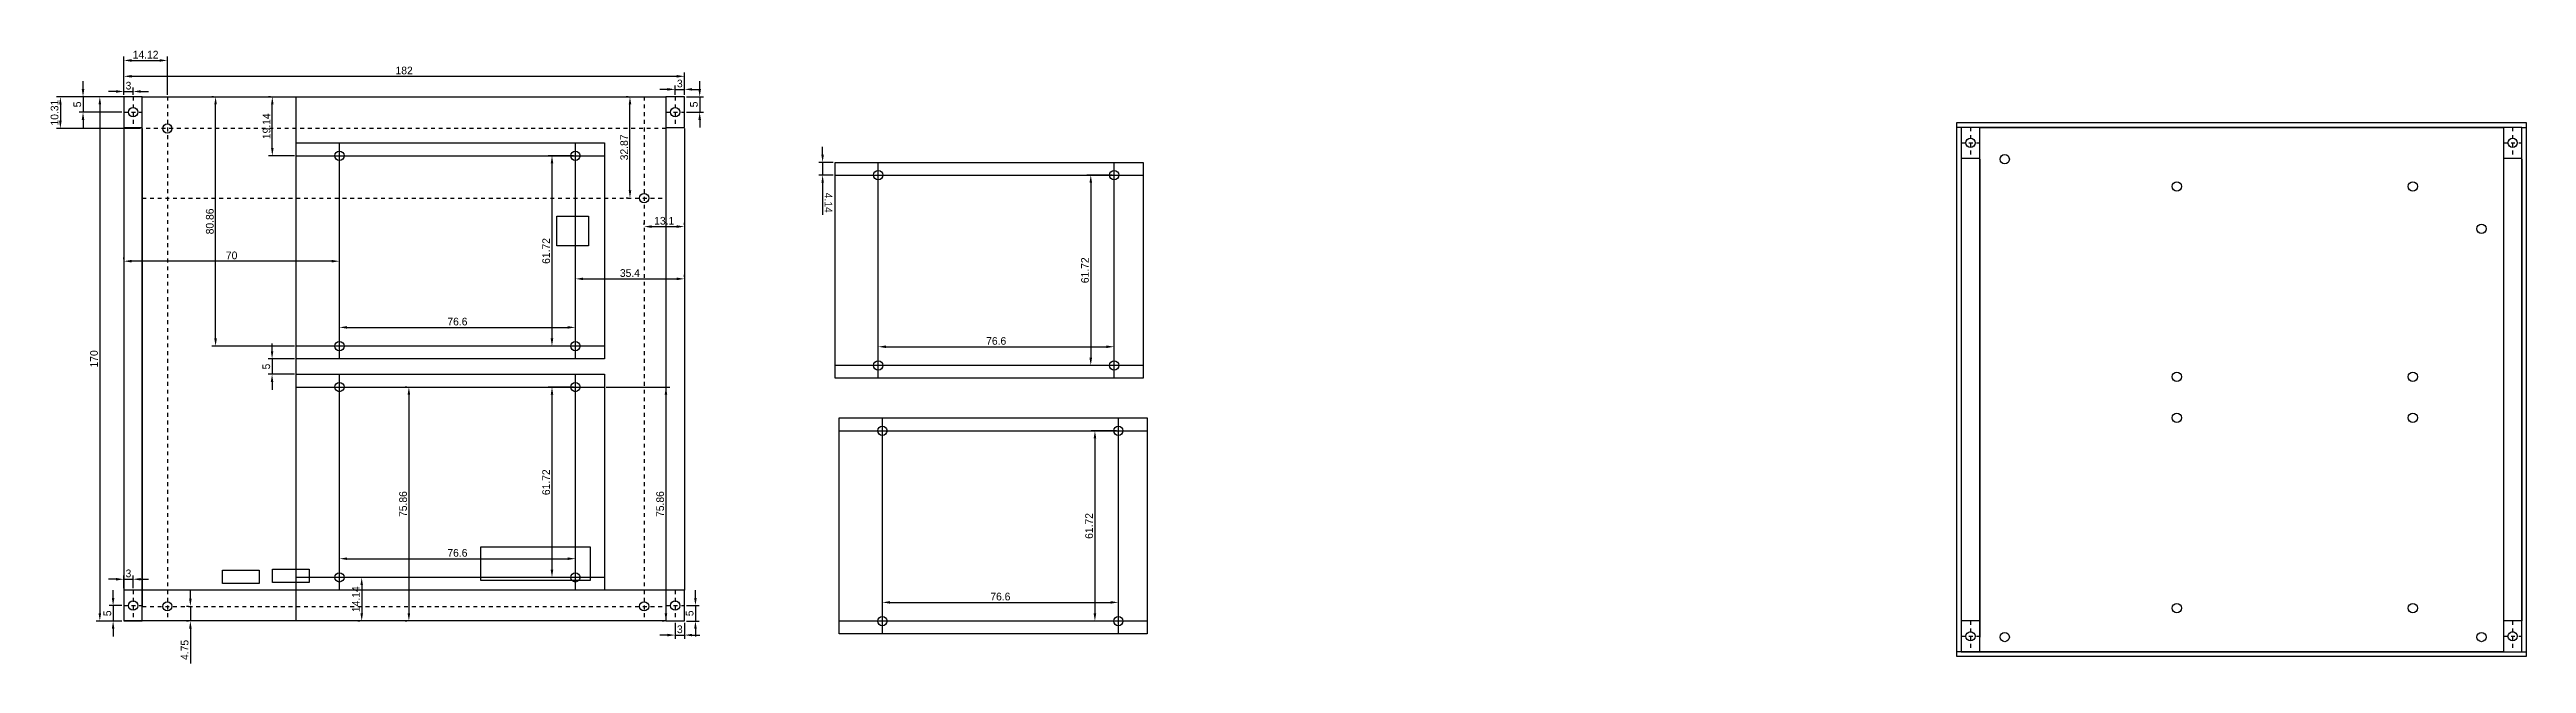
# Model space of a CAD drawing. Header units: millimetres. Extents: x 34 to 5984, y -3597 to 314.
# Drawn here: x 673 to 1477, y 115 to 314 of the extents above; entities that cross this region are included whole.
import ezdxf

# ---------------------------------------------------------------- set-up
doc = ezdxf.new("R2010")
doc.units = ezdxf.units.MM
doc.linetypes.add('JIS_02_1.2', pattern=[2.5, 1.25, -1.25])
doc.dimstyles.new('ISO-25', dxfattribs={"dimtxt": 2.5, "dimasz": 2.5, "dimexe": 1.25, "dimexo": 0.625, "dimtad": 1, "dimdsep": 46, "dimtxsty": 'Standard', "dimcen": 2.5, "dimadec": 0, "dimazin": 0, "dimtfac": 1, "dimtmove": 0, "dimatfit": 3, "dimfxl": 1, "dimarcsym": 0})

msp = doc.modelspace()

# ---------------------------------------------------------------- blocks, each defined once
blk = doc.blocks.new('*D26')
at = {"color": 0, "lineweight": -2, "transparency": 16777216}
for p, q in [((923.57, 280.35), (923.57, 282.85)), ((927, 277.85), (922.32, 277.85)), ((927, 273.71), (922.32, 273.71)), ((923.57, 277.85), (923.57, 273.71)), ((923.57, 271.21), (923.57, 260.79))]:
    blk.add_line(p, q, dxfattribs=at)
at = {"color": 0, "transparency": 16777216}
for points in [[(923.99, 280.35), (923.16, 280.35), (923.57, 277.85)], [(923.99, 271.21), (923.16, 271.21), (923.57, 273.71)]]:
    blk.add_solid(points, dxfattribs=at)
at = {"layer": 'Defpoints', "color": 0, "transparency": 16777216}
for p in [(923.57, 273.71), (927.63, 277.85), (927.63, 273.71)]:
    blk.add_point(p, dxfattribs=at)
at = {"color": 0, "transparency": 16777216, "insert": (925.45, 264.75), "char_height": 2.5, "attachment_point": 5, "rotation": 270.00009}
blk.add_mtext('4.14', dxfattribs=at)
blk = doc.blocks.new('*D27')
at = {"color": 0, "lineweight": -2, "transparency": 16777216}
for p, q in [((1017.6, 273.71), (1009.38, 273.71)), ((1010.63, 271.21), (1010.63, 214.49)), ((1017.6, 211.99), (1009.38, 211.99))]:
    blk.add_line(p, q, dxfattribs=at)
at = {"color": 0, "transparency": 16777216}
for points in [[(1010.21, 271.21), (1011.05, 271.21), (1010.63, 273.71)], [(1010.21, 214.49), (1011.05, 214.49), (1010.63, 211.99)]]:
    blk.add_solid(points, dxfattribs=at)
at = {"layer": 'Defpoints', "color": 0, "transparency": 16777216}
for p in [(1018.23, 273.71), (1010.63, 211.99), (1018.23, 211.99)]:
    blk.add_point(p, dxfattribs=at)
at = {"color": 0, "transparency": 16777216, "insert": (1008.75, 242.85), "char_height": 2.5, "attachment_point": 5, "rotation": 90}
blk.add_mtext('61.72', dxfattribs=at)
blk = doc.blocks.new('*D28')
at = {"color": 0, "lineweight": -2, "transparency": 16777216}
for p, q in [((941.63, 212.61), (941.63, 219.3)), ((944.13, 218.05), (1015.73, 218.05)), ((1018.23, 212.61), (1018.23, 219.3))]:
    blk.add_line(p, q, dxfattribs=at)
at = {"color": 0, "transparency": 16777216}
for points in [[(944.13, 218.47), (944.13, 217.64), (941.63, 218.05)], [(1015.73, 218.47), (1015.73, 217.64), (1018.23, 218.05)]]:
    blk.add_solid(points, dxfattribs=at)
at = {"layer": 'Defpoints', "color": 0, "transparency": 16777216}
for p in [(1018.23, 218.05), (941.63, 211.99), (1018.23, 211.99)]:
    blk.add_point(p, dxfattribs=at)
at = {"color": 0, "transparency": 16777216, "insert": (979.93, 219.93), "char_height": 2.5, "attachment_point": 5}
blk.add_mtext('76.6', dxfattribs=at)
blk = doc.blocks.new('*D39')
at = {"color": 0, "lineweight": -2, "transparency": 16777216}
for p, q in [((1018.95, 190.81), (1010.73, 190.81)), ((1011.98, 188.31), (1011.98, 131.59)), ((1018.95, 129.09), (1010.73, 129.09))]:
    blk.add_line(p, q, dxfattribs=at)
at = {"color": 0, "transparency": 16777216}
for points in [[(1011.56, 188.31), (1012.4, 188.31), (1011.98, 190.81)], [(1011.56, 131.59), (1012.4, 131.59), (1011.98, 129.09)]]:
    blk.add_solid(points, dxfattribs=at)
at = {"layer": 'Defpoints', "color": 0, "transparency": 16777216}
for p in [(1019.58, 190.81), (1011.98, 129.09), (1019.58, 129.09)]:
    blk.add_point(p, dxfattribs=at)
at = {"color": 0, "transparency": 16777216, "insert": (1010.1, 159.95), "char_height": 2.5, "attachment_point": 5, "rotation": 90}
blk.add_mtext('61.72', dxfattribs=at)
blk = doc.blocks.new('*D40')
at = {"color": 0, "lineweight": -2, "transparency": 16777216}
for p, q in [((942.98, 129.72), (942.98, 136.41)), ((945.48, 135.16), (1017.08, 135.16)), ((1019.58, 129.72), (1019.58, 136.41))]:
    blk.add_line(p, q, dxfattribs=at)
at = {"color": 0, "transparency": 16777216}
for points in [[(945.48, 135.57), (945.48, 134.74), (942.98, 135.16)], [(1017.08, 135.57), (1017.08, 134.74), (1019.58, 135.16)]]:
    blk.add_solid(points, dxfattribs=at)
at = {"layer": 'Defpoints', "color": 0, "transparency": 16777216}
for p in [(942.98, 129.09), (1019.58, 135.16), (1019.58, 129.09)]:
    blk.add_point(p, dxfattribs=at)
at = {"color": 0, "transparency": 16777216, "insert": (981.28, 137.03), "char_height": 2.5, "attachment_point": 5}
blk.add_mtext('76.6', dxfattribs=at)
blk = doc.blocks.new('*D42')
at = {"color": 0, "lineweight": -2, "transparency": 16777216}
for p, q in [((842.68, 204.98), (834.46, 204.98)), ((835.71, 202.48), (835.71, 145.76)), ((842.68, 143.26), (834.46, 143.26))]:
    blk.add_line(p, q, dxfattribs=at)
at = {"color": 0, "transparency": 16777216}
for points in [[(835.29, 202.48), (836.13, 202.48), (835.71, 204.98)], [(835.29, 145.76), (836.13, 145.76), (835.71, 143.26)]]:
    blk.add_solid(points, dxfattribs=at)
at = {"layer": 'Defpoints', "color": 0, "transparency": 16777216}
for p in [(843.31, 204.98), (835.71, 143.26), (843.31, 143.26)]:
    blk.add_point(p, dxfattribs=at)
at = {"color": 0, "transparency": 16777216, "insert": (833.83, 174.12), "char_height": 2.5, "attachment_point": 5, "rotation": 90}
blk.add_mtext('61.72', dxfattribs=at)
blk = doc.blocks.new('*D43')
at = {"color": 0, "lineweight": -2, "transparency": 16777216}
for p, q in [((766.71, 143.89), (766.71, 150.58)), ((769.21, 149.33), (840.81, 149.33)), ((843.31, 143.89), (843.31, 150.58))]:
    blk.add_line(p, q, dxfattribs=at)
at = {"color": 0, "transparency": 16777216}
for points in [[(769.21, 149.75), (769.21, 148.91), (766.71, 149.33)], [(840.81, 149.75), (840.81, 148.91), (843.31, 149.33)]]:
    blk.add_solid(points, dxfattribs=at)
at = {"layer": 'Defpoints', "color": 0, "transparency": 16777216}
for p in [(843.31, 149.33), (766.71, 143.26), (843.31, 143.26)]:
    blk.add_point(p, dxfattribs=at)
at = {"color": 0, "transparency": 16777216, "insert": (805.01, 151.2), "char_height": 2.5, "attachment_point": 5}
blk.add_mtext('76.6', dxfattribs=at)
blk = doc.blocks.new('*D44')
at = {"color": 0, "lineweight": -2, "transparency": 16777216}
for p, q in [((842.68, 279.98), (834.46, 279.98)), ((835.71, 277.48), (835.71, 220.76)), ((842.68, 218.26), (834.46, 218.26))]:
    blk.add_line(p, q, dxfattribs=at)
at = {"color": 0, "transparency": 16777216}
for points in [[(835.29, 277.48), (836.13, 277.48), (835.71, 279.98)], [(835.29, 220.76), (836.13, 220.76), (835.71, 218.26)]]:
    blk.add_solid(points, dxfattribs=at)
at = {"layer": 'Defpoints', "color": 0, "transparency": 16777216}
for p in [(843.31, 279.98), (835.71, 218.26), (843.31, 218.26)]:
    blk.add_point(p, dxfattribs=at)
at = {"color": 0, "transparency": 16777216, "insert": (833.83, 249.12), "char_height": 2.5, "attachment_point": 5, "rotation": 90}
blk.add_mtext('61.72', dxfattribs=at)
blk = doc.blocks.new('*D45')
at = {"color": 0, "lineweight": -2, "transparency": 16777216}
for p, q in [((766.71, 218.89), (766.71, 225.58)), ((843.31, 218.89), (843.31, 225.58)), ((769.21, 224.33), (840.81, 224.33))]:
    blk.add_line(p, q, dxfattribs=at)
at = {"color": 0, "transparency": 16777216}
for points in [[(769.21, 224.75), (769.21, 223.91), (766.71, 224.33)], [(840.81, 224.75), (840.81, 223.91), (843.31, 224.33)]]:
    blk.add_solid(points, dxfattribs=at)
at = {"layer": 'Defpoints', "color": 0, "transparency": 16777216}
for p in [(766.71, 218.26), (843.31, 224.33), (843.31, 218.26)]:
    blk.add_point(p, dxfattribs=at)
at = {"color": 0, "transparency": 16777216, "insert": (805.01, 226.2), "char_height": 2.5, "attachment_point": 5}
blk.add_mtext('76.6', dxfattribs=at)
blk = doc.blocks.new('*D46')
at = {"color": 0, "lineweight": -2, "transparency": 16777216}
for p, q in [((744.83, 216.62), (744.83, 219.12)), ((752.08, 214.12), (743.58, 214.12)), ((752.08, 209.12), (743.58, 209.12)), ((744.83, 214.12), (744.83, 209.12)), ((744.83, 206.62), (744.83, 204.12))]:
    blk.add_line(p, q, dxfattribs=at)
at = {"color": 0, "transparency": 16777216}
for points in [[(744.42, 216.62), (745.25, 216.62), (744.83, 214.12)], [(744.42, 206.62), (745.25, 206.62), (744.83, 209.12)]]:
    blk.add_solid(points, dxfattribs=at)
at = {"layer": 'Defpoints', "color": 0, "transparency": 16777216}
for p in [(744.83, 209.12), (752.71, 214.12), (752.71, 209.12)]:
    blk.add_point(p, dxfattribs=at)
at = {"color": 0, "transparency": 16777216, "insert": (742.96, 211.62), "char_height": 2.5, "attachment_point": 5, "rotation": 90}
blk.add_mtext('5', dxfattribs=at)
blk = doc.blocks.new('*D47')
at = {"color": 0, "lineweight": -2, "transparency": 16777216}
for p, q in [((696.71, 299.75), (696.71, 307)), ((699.21, 305.75), (876.21, 305.75)), ((878.71, 299.75), (878.71, 307))]:
    blk.add_line(p, q, dxfattribs=at)
at = {"color": 0, "transparency": 16777216}
for points in [[(699.21, 306.16), (699.21, 305.33), (696.71, 305.75)], [(876.21, 306.16), (876.21, 305.33), (878.71, 305.75)]]:
    blk.add_solid(points, dxfattribs=at)
at = {"layer": 'Defpoints', "color": 0, "transparency": 16777216}
for p in [(878.71, 305.75), (696.71, 299.12), (878.71, 299.12)]:
    blk.add_point(p, dxfattribs=at)
at = {"color": 0, "transparency": 16777216, "insert": (787.71, 307.62), "char_height": 2.5, "attachment_point": 5}
blk.add_mtext('182', dxfattribs=at)
blk = doc.blocks.new('*D48')
at = {"color": 0, "lineweight": -2, "transparency": 16777216}
for p, q in [((696.08, 299.12), (687.67, 299.12)), ((688.92, 296.62), (688.92, 131.62)), ((696.08, 129.12), (687.67, 129.12))]:
    blk.add_line(p, q, dxfattribs=at)
at = {"color": 0, "transparency": 16777216}
for points in [[(688.5, 296.62), (689.34, 296.62), (688.92, 299.12)], [(688.5, 131.62), (689.34, 131.62), (688.92, 129.12)]]:
    blk.add_solid(points, dxfattribs=at)
at = {"layer": 'Defpoints', "color": 0, "transparency": 16777216}
for p in [(696.71, 299.12), (688.92, 129.12), (696.71, 129.12)]:
    blk.add_point(p, dxfattribs=at)
at = {"color": 0, "transparency": 16777216, "insert": (687.04, 214.12), "char_height": 2.5, "attachment_point": 5, "rotation": 90}
blk.add_mtext('170', dxfattribs=at)
blk = doc.blocks.new('*D49')
at = {"color": 0, "lineweight": -2, "transparency": 16777216}
for p, q in [((694.21, 300.83), (691.71, 300.83)), ((696.71, 299.75), (696.71, 302.08)), ((696.71, 300.83), (699.71, 300.83)), ((699.71, 299.75), (699.71, 302.08)), ((702.21, 300.83), (704.71, 300.83))]:
    blk.add_line(p, q, dxfattribs=at)
at = {"color": 0, "transparency": 16777216}
for points in [[(694.21, 301.24), (694.21, 300.41), (696.71, 300.83)], [(702.21, 301.24), (702.21, 300.41), (699.71, 300.83)]]:
    blk.add_solid(points, dxfattribs=at)
at = {"layer": 'Defpoints', "color": 0, "transparency": 16777216}
for p in [(696.71, 299.12), (699.71, 300.83), (699.71, 299.12)]:
    blk.add_point(p, dxfattribs=at)
at = {"color": 0, "transparency": 16777216, "insert": (698.21, 302.7), "char_height": 2.5, "attachment_point": 5}
blk.add_mtext('3', dxfattribs=at)
blk = doc.blocks.new('*D50')
at = {"color": 0, "lineweight": -2, "transparency": 16777216}
for p, q in [((696.71, 299.75), (696.71, 312.14)), ((699.21, 310.89), (708.33, 310.89)), ((710.83, 299.75), (710.83, 312.14))]:
    blk.add_line(p, q, dxfattribs=at)
at = {"color": 0, "transparency": 16777216}
for points in [[(699.21, 311.31), (699.21, 310.47), (696.71, 310.89)], [(708.33, 311.31), (708.33, 310.47), (710.83, 310.89)]]:
    blk.add_solid(points, dxfattribs=at)
at = {"layer": 'Defpoints', "color": 0, "transparency": 16777216}
for p in [(710.83, 310.89), (696.71, 299.13), (710.83, 299.13)]:
    blk.add_point(p, dxfattribs=at)
at = {"color": 0, "transparency": 16777216, "insert": (703.77, 312.77), "char_height": 2.5, "attachment_point": 5}
blk.add_mtext('14.12', dxfattribs=at)
blk = doc.blocks.new('*D51')
at = {"color": 0, "lineweight": -2, "transparency": 16777216}
for p, q in [((696.08, 299.12), (682.21, 299.12)), ((683.46, 301.62), (683.46, 304.12)), ((683.46, 299.12), (683.46, 294.12)), ((696.08, 294.12), (682.21, 294.12)), ((683.46, 291.62), (683.46, 289.12))]:
    blk.add_line(p, q, dxfattribs=at)
at = {"color": 0, "transparency": 16777216}
for points in [[(683.04, 301.62), (683.88, 301.62), (683.46, 299.12)], [(683.04, 291.62), (683.88, 291.62), (683.46, 294.12)]]:
    blk.add_solid(points, dxfattribs=at)
at = {"layer": 'Defpoints', "color": 0, "transparency": 16777216}
for p in [(696.71, 299.12), (683.46, 294.12), (696.71, 294.12)]:
    blk.add_point(p, dxfattribs=at)
at = {"color": 0, "transparency": 16777216, "insert": (681.59, 296.62), "char_height": 2.5, "attachment_point": 5, "rotation": 90}
blk.add_mtext('5', dxfattribs=at)
blk = doc.blocks.new('*D52')
at = {"color": 0, "lineweight": -2, "transparency": 16777216}
for p, q in [((702.08, 299.12), (674.85, 299.12)), ((676.1, 296.62), (676.1, 291.31)), ((702.08, 288.81), (674.85, 288.81))]:
    blk.add_line(p, q, dxfattribs=at)
at = {"color": 0, "transparency": 16777216}
for points in [[(675.68, 296.62), (676.52, 296.62), (676.1, 299.12)], [(675.68, 291.31), (676.52, 291.31), (676.1, 288.81)]]:
    blk.add_solid(points, dxfattribs=at)
at = {"layer": 'Defpoints', "color": 0, "transparency": 16777216}
for p in [(702.71, 299.12), (676.1, 288.81), (702.71, 288.81)]:
    blk.add_point(p, dxfattribs=at)
at = {"color": 0, "transparency": 16777216, "insert": (674.23, 293.97), "char_height": 2.5, "attachment_point": 5, "rotation": 90}
blk.add_mtext('10.31', dxfattribs=at)
blk = doc.blocks.new('*D53')
at = {"color": 0, "lineweight": -2, "transparency": 16777216}
for p, q in [((744.29, 299.12), (743.66, 299.12)), ((744.91, 282.48), (744.91, 296.62)), ((752.08, 279.98), (743.66, 279.98))]:
    blk.add_line(p, q, dxfattribs=at)
at = {"color": 0, "transparency": 16777216}
for points in [[(744.5, 296.62), (745.33, 296.62), (744.91, 299.12)], [(744.5, 282.48), (745.33, 282.48), (744.91, 279.98)]]:
    blk.add_solid(points, dxfattribs=at)
at = {"layer": 'Defpoints', "color": 0, "transparency": 16777216}
for p in [(744.91, 299.12), (744.91, 299.12), (752.71, 279.98)]:
    blk.add_point(p, dxfattribs=at)
at = {"color": 0, "transparency": 16777216, "insert": (743.04, 289.55), "char_height": 2.5, "attachment_point": 5, "rotation": 90}
blk.add_mtext('19.14', dxfattribs=at)
blk = doc.blocks.new('*D54')
at = {"color": 0, "lineweight": -2, "transparency": 16777216}
for p, q in [((725.87, 299.12), (725.24, 299.12)), ((726.49, 220.76), (726.49, 296.62)), ((752.08, 218.26), (725.24, 218.26))]:
    blk.add_line(p, q, dxfattribs=at)
at = {"color": 0, "transparency": 16777216}
for points in [[(726.08, 296.62), (726.91, 296.62), (726.49, 299.12)], [(726.08, 220.76), (726.91, 220.76), (726.49, 218.26)]]:
    blk.add_solid(points, dxfattribs=at)
at = {"layer": 'Defpoints', "color": 0, "transparency": 16777216}
for p in [(726.49, 299.12), (726.49, 299.12), (752.71, 218.26)]:
    blk.add_point(p, dxfattribs=at)
at = {"color": 0, "transparency": 16777216, "insert": (724.62, 258.69), "char_height": 2.5, "attachment_point": 5, "rotation": 90}
blk.add_mtext('80.86', dxfattribs=at)
blk = doc.blocks.new('*D55')
at = {"color": 0, "lineweight": -2, "transparency": 16777216}
for p, q in [((696.71, 246.41), (696.71, 247.04)), ((764.21, 245.79), (699.21, 245.79)), ((766.71, 246.41), (766.71, 247.04))]:
    blk.add_line(p, q, dxfattribs=at)
at = {"color": 0, "transparency": 16777216}
for points in [[(699.21, 246.21), (699.21, 245.37), (696.71, 245.79)], [(764.21, 246.21), (764.21, 245.37), (766.71, 245.79)]]:
    blk.add_solid(points, dxfattribs=at)
at = {"layer": 'Defpoints', "color": 0, "transparency": 16777216}
for p in [(696.71, 245.79), (696.71, 245.79), (766.71, 245.79)]:
    blk.add_point(p, dxfattribs=at)
at = {"color": 0, "transparency": 16777216, "insert": (731.71, 247.66), "char_height": 2.5, "attachment_point": 5}
blk.add_mtext('70', dxfattribs=at)
blk = doc.blocks.new('*D56')
at = {"color": 0, "lineweight": -2, "transparency": 16777216}
for p, q in [((843.31, 240.69), (843.31, 241.32)), ((878.71, 240.69), (878.71, 241.32)), ((845.81, 240.07), (876.21, 240.07))]:
    blk.add_line(p, q, dxfattribs=at)
at = {"color": 0, "transparency": 16777216}
for points in [[(845.81, 240.48), (845.81, 239.65), (843.31, 240.07)], [(876.21, 240.48), (876.21, 239.65), (878.71, 240.07)]]:
    blk.add_solid(points, dxfattribs=at)
at = {"layer": 'Defpoints', "color": 0, "transparency": 16777216}
for p in [(843.31, 240.07), (878.71, 240.07), (878.71, 240.07)]:
    blk.add_point(p, dxfattribs=at)
at = {"color": 0, "transparency": 16777216, "insert": (861.01, 241.94), "char_height": 2.5, "attachment_point": 5}
blk.add_mtext('35.4', dxfattribs=at)
blk = doc.blocks.new('*D57')
at = {"color": 0, "lineweight": -2, "transparency": 16777216}
for p, q in [((865.61, 257.63), (865.61, 258.26)), ((878.71, 257.63), (878.71, 258.26)), ((868.11, 257.01), (876.21, 257.01))]:
    blk.add_line(p, q, dxfattribs=at)
at = {"color": 0, "transparency": 16777216}
for points in [[(868.11, 257.43), (868.11, 256.59), (865.61, 257.01)], [(876.21, 257.43), (876.21, 256.59), (878.71, 257.01)]]:
    blk.add_solid(points, dxfattribs=at)
at = {"layer": 'Defpoints', "color": 0, "transparency": 16777216}
for p in [(865.61, 257.01), (878.71, 257.01), (878.71, 257.01)]:
    blk.add_point(p, dxfattribs=at)
at = {"color": 0, "transparency": 16777216, "insert": (872.16, 258.88), "char_height": 2.5, "attachment_point": 5}
blk.add_mtext('13.1', dxfattribs=at)
blk = doc.blocks.new('*D58')
at = {"color": 0, "lineweight": -2, "transparency": 16777216}
for p, q in [((860.41, 299.12), (859.78, 299.12)), ((861.03, 268.75), (861.03, 296.62)), ((860.41, 266.25), (859.78, 266.25))]:
    blk.add_line(p, q, dxfattribs=at)
at = {"color": 0, "transparency": 16777216}
for points in [[(860.62, 296.62), (861.45, 296.62), (861.03, 299.12)], [(860.62, 268.75), (861.45, 268.75), (861.03, 266.25)]]:
    blk.add_solid(points, dxfattribs=at)
at = {"layer": 'Defpoints', "color": 0, "transparency": 16777216}
for p in [(861.03, 299.12), (861.03, 299.12), (861.03, 266.25)]:
    blk.add_point(p, dxfattribs=at)
at = {"color": 0, "transparency": 16777216, "insert": (859.16, 282.69), "char_height": 2.5, "attachment_point": 5, "rotation": 90}
blk.add_mtext('32.87', dxfattribs=at)
blk = doc.blocks.new('*D59')
at = {"color": 0, "lineweight": -2, "transparency": 16777216}
for p, q in [((718.32, 136.37), (718.32, 138.87)), ((717.69, 133.87), (717.07, 133.87)), ((717.69, 129.12), (717.07, 129.12)), ((718.32, 133.87), (718.32, 129.12)), ((718.32, 126.62), (718.32, 115.37))]:
    blk.add_line(p, q, dxfattribs=at)
at = {"color": 0, "transparency": 16777216}
for points in [[(717.9, 136.37), (718.73, 136.37), (718.32, 133.87)], [(717.9, 126.62), (718.73, 126.62), (718.32, 129.12)]]:
    blk.add_solid(points, dxfattribs=at)
at = {"layer": 'Defpoints', "color": 0, "transparency": 16777216}
for p in [(718.32, 133.87), (718.32, 129.12), (718.32, 129.12)]:
    blk.add_point(p, dxfattribs=at)
at = {"color": 0, "transparency": 16777216, "insert": (716.44, 119.75), "char_height": 2.5, "attachment_point": 5, "rotation": 90}
blk.add_mtext('4.75', dxfattribs=at)
blk = doc.blocks.new('*D60')
at = {"color": 0, "lineweight": -2, "transparency": 16777216}
for p, q in [((693.23, 136.62), (693.23, 139.12)), ((696.08, 134.12), (691.98, 134.12)), ((696.08, 129.12), (691.98, 129.12)), ((693.23, 134.12), (693.23, 129.12)), ((693.23, 126.62), (693.23, 124.12))]:
    blk.add_line(p, q, dxfattribs=at)
at = {"color": 0, "transparency": 16777216}
for points in [[(692.81, 136.62), (693.65, 136.62), (693.23, 134.12)], [(692.81, 126.62), (693.65, 126.62), (693.23, 129.12)]]:
    blk.add_solid(points, dxfattribs=at)
at = {"layer": 'Defpoints', "color": 0, "transparency": 16777216}
for p in [(693.23, 129.12), (696.71, 134.12), (696.71, 129.12)]:
    blk.add_point(p, dxfattribs=at)
at = {"color": 0, "transparency": 16777216, "insert": (691.36, 131.62), "char_height": 2.5, "attachment_point": 5, "rotation": 90}
blk.add_mtext('5', dxfattribs=at)
blk = doc.blocks.new('*D61')
at = {"color": 0, "lineweight": -2, "transparency": 16777216}
for p, q in [((694.21, 142.67), (691.71, 142.67)), ((696.71, 139.75), (696.71, 143.92)), ((696.71, 142.67), (699.71, 142.67)), ((699.71, 139.75), (699.71, 143.92)), ((702.21, 142.67), (704.71, 142.67))]:
    blk.add_line(p, q, dxfattribs=at)
at = {"color": 0, "transparency": 16777216}
for points in [[(694.21, 143.08), (694.21, 142.25), (696.71, 142.67)], [(702.21, 143.08), (702.21, 142.25), (699.71, 142.67)]]:
    blk.add_solid(points, dxfattribs=at)
at = {"layer": 'Defpoints', "color": 0, "transparency": 16777216}
for p in [(696.71, 139.12), (699.71, 142.67), (699.71, 139.12)]:
    blk.add_point(p, dxfattribs=at)
at = {"color": 0, "transparency": 16777216, "insert": (698.21, 144.54), "char_height": 2.5, "attachment_point": 5}
blk.add_mtext('3', dxfattribs=at)
blk = doc.blocks.new('*D62')
at = {"color": 0, "lineweight": -2, "transparency": 16777216}
for p, q in [((773.31, 143.26), (772.68, 143.26)), ((773.93, 140.76), (773.93, 131.62)), ((773.31, 129.12), (772.68, 129.12))]:
    blk.add_line(p, q, dxfattribs=at)
at = {"color": 0, "transparency": 16777216}
for points in [[(773.52, 140.76), (774.35, 140.76), (773.93, 143.26)], [(773.52, 131.62), (774.35, 131.62), (773.93, 129.12)]]:
    blk.add_solid(points, dxfattribs=at)
at = {"layer": 'Defpoints', "color": 0, "transparency": 16777216}
for p in [(773.93, 143.26), (773.93, 129.12), (773.93, 129.12)]:
    blk.add_point(p, dxfattribs=at)
at = {"color": 0, "transparency": 16777216, "insert": (772.06, 136.19), "char_height": 2.5, "attachment_point": 5, "rotation": 90}
blk.add_mtext('14.14', dxfattribs=at)
blk = doc.blocks.new('*D63')
at = {"color": 0, "lineweight": -2, "transparency": 16777216}
for p, q in [((853.33, 204.98), (873.96, 204.98)), ((872.71, 202.48), (872.71, 131.62)), ((872.08, 129.12), (871.46, 129.12))]:
    blk.add_line(p, q, dxfattribs=at)
at = {"color": 0, "transparency": 16777216}
for points in [[(872.29, 202.48), (873.13, 202.48), (872.71, 204.98)], [(872.29, 131.62), (873.13, 131.62), (872.71, 129.12)]]:
    blk.add_solid(points, dxfattribs=at)
at = {"layer": 'Defpoints', "color": 0, "transparency": 16777216}
for p in [(852.71, 204.98), (872.71, 129.12), (872.71, 129.12)]:
    blk.add_point(p, dxfattribs=at)
at = {"color": 0, "transparency": 16777216, "insert": (870.83, 167.05), "char_height": 2.5, "attachment_point": 5, "rotation": 90}
blk.add_mtext('75.86', dxfattribs=at)
blk = doc.blocks.new('*D64')
at = {"color": 0, "lineweight": -2, "transparency": 16777216}
for p, q in [((788.62, 204.98), (788, 204.98)), ((789.25, 202.48), (789.25, 131.62)), ((788.62, 129.12), (788, 129.12))]:
    blk.add_line(p, q, dxfattribs=at)
at = {"color": 0, "transparency": 16777216}
for points in [[(788.83, 202.48), (789.67, 202.48), (789.25, 204.98)], [(788.83, 131.62), (789.67, 131.62), (789.25, 129.12)]]:
    blk.add_solid(points, dxfattribs=at)
at = {"layer": 'Defpoints', "color": 0, "transparency": 16777216}
for p in [(789.25, 204.98), (789.25, 129.12), (789.25, 129.12)]:
    blk.add_point(p, dxfattribs=at)
at = {"color": 0, "transparency": 16777216, "insert": (787.37, 167.05), "char_height": 2.5, "attachment_point": 5, "rotation": 90}
blk.add_mtext('75.86', dxfattribs=at)
blk = doc.blocks.new('*D65')
at = {"color": 0, "lineweight": -2, "transparency": 16777216}
for p, q in [((882.29, 136.62), (882.29, 139.12)), ((879.33, 134.12), (883.54, 134.12)), ((879.33, 129.12), (883.54, 129.12)), ((882.29, 134.12), (882.29, 129.12)), ((882.29, 126.62), (882.29, 124.12))]:
    blk.add_line(p, q, dxfattribs=at)
at = {"color": 0, "transparency": 16777216}
for points in [[(881.87, 136.62), (882.7, 136.62), (882.29, 134.12)], [(881.87, 126.62), (882.7, 126.62), (882.29, 129.12)]]:
    blk.add_solid(points, dxfattribs=at)
at = {"layer": 'Defpoints', "color": 0, "transparency": 16777216}
for p in [(878.71, 134.12), (878.71, 129.12), (882.29, 129.12)]:
    blk.add_point(p, dxfattribs=at)
at = {"color": 0, "transparency": 16777216, "insert": (880.41, 131.62), "char_height": 2.5, "attachment_point": 5, "rotation": 90}
blk.add_mtext('5', dxfattribs=at)
blk = doc.blocks.new('*D66')
at = {"color": 0, "lineweight": -2, "transparency": 16777216}
for p, q in [((873.21, 124.55), (870.71, 124.55)), ((875.71, 128.5), (875.71, 123.3)), ((875.71, 124.55), (878.71, 124.55)), ((878.71, 128.5), (878.71, 123.3)), ((881.21, 124.55), (883.71, 124.55))]:
    blk.add_line(p, q, dxfattribs=at)
at = {"color": 0, "transparency": 16777216}
for points in [[(873.21, 124.97), (873.21, 124.14), (875.71, 124.55)], [(881.21, 124.97), (881.21, 124.14), (878.71, 124.55)]]:
    blk.add_solid(points, dxfattribs=at)
at = {"layer": 'Defpoints', "color": 0, "transparency": 16777216}
for p in [(875.71, 129.12), (878.71, 129.12), (878.71, 124.55)]:
    blk.add_point(p, dxfattribs=at)
at = {"color": 0, "transparency": 16777216, "insert": (877.21, 126.43), "char_height": 2.5, "attachment_point": 5}
blk.add_mtext('3', dxfattribs=at)
blk = doc.blocks.new('*D67')
at = {"color": 0, "lineweight": -2, "transparency": 16777216}
for p, q in [((879.33, 299.12), (884.91, 299.12)), ((883.66, 301.62), (883.66, 304.12)), ((883.66, 299.12), (883.66, 294.12)), ((879.33, 294.12), (884.91, 294.12)), ((883.66, 291.62), (883.66, 289.12))]:
    blk.add_line(p, q, dxfattribs=at)
at = {"color": 0, "transparency": 16777216}
for points in [[(883.24, 301.62), (884.08, 301.62), (883.66, 299.12)], [(883.24, 291.62), (884.08, 291.62), (883.66, 294.12)]]:
    blk.add_solid(points, dxfattribs=at)
at = {"layer": 'Defpoints', "color": 0, "transparency": 16777216}
for p in [(878.71, 299.12), (878.71, 294.12), (883.66, 294.12)]:
    blk.add_point(p, dxfattribs=at)
at = {"color": 0, "transparency": 16777216, "insert": (881.79, 296.62), "char_height": 2.5, "attachment_point": 5, "rotation": 90}
blk.add_mtext('5', dxfattribs=at)
blk = doc.blocks.new('*D68')
at = {"color": 0, "lineweight": -2, "transparency": 16777216}
for p, q in [((873.21, 301.51), (870.71, 301.51)), ((875.71, 299.75), (875.71, 302.76)), ((875.71, 301.51), (878.71, 301.51)), ((878.71, 299.75), (878.71, 302.76)), ((881.21, 301.51), (883.71, 301.51))]:
    blk.add_line(p, q, dxfattribs=at)
at = {"color": 0, "transparency": 16777216}
for points in [[(873.21, 301.93), (873.21, 301.1), (875.71, 301.51)], [(881.21, 301.93), (881.21, 301.1), (878.71, 301.51)]]:
    blk.add_solid(points, dxfattribs=at)
at = {"layer": 'Defpoints', "color": 0, "transparency": 16777216}
for p in [(875.71, 299.12), (878.71, 301.51), (878.71, 299.12)]:
    blk.add_point(p, dxfattribs=at)
at = {"color": 0, "transparency": 16777216, "insert": (877.21, 303.39), "char_height": 2.5, "attachment_point": 5}
blk.add_mtext('3', dxfattribs=at)

# ---------------------------------------------------------------- dimensions: what is measured, and where the dimension line sits
at = {"color": 4}
for base, p1, p2, picture, middle in [((710.829, 310.892), (696.709, 299.13), (710.829, 299.13), '*D50', (703.769, 312.767)), ((699.709, 300.828), (696.709, 299.124), (699.709, 299.124), '*D49', (698.209, 302.703)), ((878.709, 301.515), (875.709, 299.124), (878.709, 299.124), '*D68', (877.209, 303.39)), ((878.709, 257.009), (865.609, 257.009), (878.709, 257.009), '*D57', (872.159, 258.884)), ((699.709, 142.666), (696.709, 139.124), (699.709, 139.124), '*D61', (698.209, 144.541)), ((878.709, 124.553), (875.709, 129.124), (878.709, 129.124), '*D66', (877.209, 126.428))]:
    dim = msp.add_linear_dim(base=base, p1=p1, p2=p2, dimstyle='ISO-25', dxfattribs=at)
    dim.commit()
    dim.dimension.update_dxf_attribs({"geometry": picture, "text_midpoint": middle})
for p1, p2, distance, picture, middle in [((696.709, 299.124), (878.709, 299.124), 6.621, '*D47', (787.709, 307.621)), ((696.709, 299.124), (696.709, 129.124), -7.789, '*D48', (687.045, 214.124)), ((696.709, 134.124), (696.709, 129.124), -3.479, '*D60', (691.355, 131.624))]:
    dim = msp.add_aligned_dim(p1=p1, p2=p2, distance=distance, dimstyle='ISO-25', dxfattribs=at)
    dim.commit()
    dim.dimension.update_dxf_attribs({"geometry": picture, "text_midpoint": middle})
for base, p1, p2, angle, picture, middle in [((676.101, 288.814), (702.709, 299.124), (702.709, 288.814), 90, '*D52', (674.226, 293.969)), ((683.461, 294.124), (696.709, 299.124), (696.709, 294.124), 90, '*D51', (681.586, 296.624)), ((726.494, 299.124), (752.709, 218.264), (726.494, 299.124), 270, '*D54', (724.619, 258.694)), ((744.912, 299.124), (752.709, 279.984), (744.912, 299.124), 90, '*D53', (743.037, 289.554)), ((861.034, 299.124), (861.034, 266.254), (861.034, 299.124), 90, '*D58', (859.159, 282.689)), ((883.661, 294.124), (878.709, 299.124), (878.709, 294.124), 270, '*D67', (881.786, 296.624)), ((696.709, 245.789), (766.709, 245.789), (696.709, 245.789), 180, '*D55', (731.709, 247.664)), ((878.709, 240.068), (843.309, 240.068), (878.709, 240.068), 180, '*D56', (861.009, 241.943)), ((744.834, 209.124), (752.709, 214.124), (752.709, 209.124), 90, '*D46', (742.959, 211.624)), ((789.249, 129.124), (789.249, 204.984), (789.249, 129.124), 90, '*D64', (787.374, 167.054)), ((872.709, 129.124), (852.709, 204.984), (872.709, 129.124), 90, '*D63', (870.834, 167.054)), ((718.317, 129.124), (718.317, 133.874), (718.317, 129.124), 90, '*D59', (716.442, 119.749)), ((773.933, 129.124), (773.933, 143.264), (773.933, 129.124), 270, '*D62', (772.058, 136.194)), ((882.286, 129.124), (878.709, 134.124), (878.709, 129.124), 90, '*D65', (880.411, 131.624))]:
    dim = msp.add_linear_dim(base=base, p1=p1, p2=p2, angle=angle, dimstyle='ISO-25', dxfattribs=at)
    dim.commit()
    dim.dimension.update_dxf_attribs({"geometry": picture, "text_midpoint": middle})
dim = msp.add_aligned_dim(p1=(927.628, 277.848), p2=(927.628, 273.708), distance=-4.053, dimstyle='ISO-25')
dim.commit()
dim.dimension.update_dxf_attribs({"geometry": '*D26', "text_midpoint": (925.45, 264.749)})
for base, p1, p2, picture, middle in [((835.709, 218.264), (843.309, 279.984), (843.309, 218.264), '*D44', (833.834, 249.124)), ((1010.629, 211.988), (1018.228, 273.708), (1018.228, 211.988), '*D27', (1008.754, 242.848)), ((835.709, 143.264), (843.309, 204.984), (843.309, 143.264), '*D42', (833.834, 174.124)), ((1011.98, 129.092), (1019.58, 190.812), (1019.58, 129.092), '*D39', (1010.105, 159.952))]:
    dim = msp.add_linear_dim(base=base, p1=p1, p2=p2, angle=90, dimstyle='ISO-25')
    dim.commit()
    dim.dimension.update_dxf_attribs({"geometry": picture, "text_midpoint": middle})
for base, p1, p2, picture, middle in [((843.309, 224.33), (766.709, 218.264), (843.309, 218.264), '*D45', (805.009, 226.205)), ((1018.228, 218.053), (941.628, 211.988), (1018.228, 211.988), '*D28', (979.928, 219.928)), ((843.309, 149.33), (766.709, 143.264), (843.309, 143.264), '*D43', (805.009, 151.205)), ((1019.58, 135.157), (942.98, 129.092), (1019.58, 129.092), '*D40', (981.28, 137.032))]:
    dim = msp.add_linear_dim(base=base, p1=p1, p2=p2, dimstyle='ISO-25')
    dim.commit()
    dim.dimension.update_dxf_attribs({"geometry": picture, "text_midpoint": middle})

# ---------------------------------------------------------------- linework, layer by layer
for p, q in [((696.709, 299.124), (696.709, 289.124)), ((702.709, 299.124), (696.709, 299.124)), ((702.709, 129.124), (702.709, 299.124)), ((702.709, 289.124), (702.709, 299.124)), ((752.709, 129.124), (752.709, 299.124)), ((872.709, 299.124), (872.709, 129.124)), ((872.709, 299.124), (872.709, 289.124)), ((878.709, 299.124), (872.709, 299.124)), ((878.709, 289.124), (878.709, 299.124)), ((696.709, 289.124), (702.709, 289.124)), ((696.709, 289.124), (696.709, 139.124)), ((702.709, 288.814), (702.709, 266.254)), ((702.709, 288.814), (702.709, 133.874)), ((752.709, 284.124), (852.709, 284.124)), ((752.709, 214.124), (752.709, 284.124)), ((766.709, 214.124), (766.709, 284.124)), ((843.309, 214.124), (843.309, 284.124)), ((852.709, 284.124), (852.709, 214.124)), ((872.709, 289.124), (878.709, 289.124)), ((878.709, 288.814), (878.709, 139.124)), ((1293.237, 289.17), (1293.237, 279.17)), ((1299.237, 289.17), (1293.237, 289.17)), ((1299.237, 279.17), (1299.237, 289.17)), ((1469.237, 289.17), (1469.237, 279.17)), ((1475.237, 289.17), (1469.237, 289.17)), ((1475.237, 279.17), (1475.237, 289.17)), ((752.709, 279.984), (852.709, 279.984)), ((927.628, 277.848), (1027.628, 277.848)), ((927.628, 207.848), (927.628, 277.848)), ((927.628, 273.708), (1027.628, 273.708)), ((941.628, 207.848), (941.628, 277.848)), ((1018.228, 207.848), (1018.228, 277.848)), ((1027.628, 277.848), (1027.628, 207.848)), ((1293.237, 279.17), (1299.237, 279.17)), ((1293.237, 279.17), (1293.237, 129.17)), ((1299.237, 278.86), (1299.237, 256.3)), ((1299.237, 278.86), (1299.237, 123.92)), ((1469.237, 279.17), (1475.237, 279.17)), ((1475.237, 278.86), (1475.237, 129.17)), ((852.709, 218.264), (752.709, 218.264)), ((752.709, 144.124), (752.709, 214.124)), ((852.709, 214.124), (752.709, 214.124)), ((752.709, 209.124), (852.709, 209.124)), ((752.709, 139.124), (752.709, 209.124)), ((766.709, 139.124), (766.709, 209.124)), ((843.309, 139.124), (843.309, 209.124)), ((852.709, 209.124), (852.709, 139.124)), ((1027.628, 211.988), (927.628, 211.988)), ((752.709, 204.984), (852.709, 204.984)), ((1027.628, 207.848), (927.628, 207.848)), ((928.98, 194.952), (1028.98, 194.952)), ((928.98, 124.952), (928.98, 194.952)), ((942.98, 124.952), (942.98, 194.952)), ((1019.58, 124.952), (1019.58, 194.952)), ((1028.98, 194.952), (1028.98, 124.952)), ((928.98, 190.812), (1028.98, 190.812)), ((696.709, 139.124), (696.709, 129.124)), ((702.709, 139.124), (696.709, 139.124)), ((702.709, 129.124), (702.709, 139.124)), ((872.709, 139.124), (702.709, 139.124)), ((852.709, 143.264), (752.709, 143.264)), ((852.709, 139.124), (752.709, 139.124)), ((872.709, 139.124), (872.709, 129.124)), ((878.709, 139.124), (872.709, 139.124)), ((878.709, 129.124), (878.709, 139.124)), ((702.709, 129.124), (696.709, 129.124)), ((696.709, 129.124), (702.709, 129.124)), ((872.709, 129.124), (702.709, 129.124)), ((872.709, 129.124), (878.709, 129.124)), ((1028.98, 129.092), (928.98, 129.092)), ((1293.237, 129.17), (1293.237, 119.17)), ((1299.237, 129.17), (1293.237, 129.17)), ((1299.237, 119.17), (1299.237, 129.17)), ((1469.237, 129.17), (1469.237, 119.17)), ((1475.237, 129.17), (1469.237, 129.17)), ((1475.237, 119.17), (1475.237, 129.17)), ((1028.98, 124.952), (928.98, 124.952)), ((1299.237, 119.17), (1293.237, 119.17)), ((1293.237, 119.17), (1299.237, 119.17)), ((1469.237, 119.17), (1475.237, 119.17))]:
    msp.add_line(p, q)
at = {"linetype": 'JIS_02_1.2'}
for p, q in [((699.709, 299.124), (699.709, 289.124)), ((710.829, 299.124), (710.829, 129.124)), ((865.609, 299.124), (865.609, 129.124)), ((875.709, 299.124), (875.709, 289.124)), ((696.709, 294.124), (702.709, 294.124)), ((872.709, 294.124), (878.709, 294.124)), ((872.709, 288.814), (702.709, 288.814)), ((1293.237, 284.17), (1299.237, 284.17)), ((1296.237, 289.17), (1296.237, 279.17)), ((1469.237, 284.17), (1475.237, 284.17)), ((1472.237, 289.17), (1472.237, 279.17)), ((702.709, 266.254), (872.709, 266.254)), ((699.709, 139.124), (699.709, 129.124)), ((875.709, 139.124), (875.709, 129.124)), ((696.709, 134.124), (702.709, 134.124)), ((702.709, 133.874), (872.709, 133.874)), ((872.709, 134.124), (878.709, 134.124)), ((1296.237, 129.17), (1296.237, 119.17)), ((1472.237, 129.17), (1472.237, 119.17)), ((1293.237, 124.17), (1299.237, 124.17)), ((1469.237, 124.17), (1475.237, 124.17))]:
    msp.add_line(p, q, dxfattribs=at)
at = {"color": 1}
for p, q in [((702.709, 299.124), (872.709, 299.124)), ((1299.237, 289.17), (1469.237, 289.17)), ((1299.237, 119.17), (1299.237, 289.17)), ((1469.237, 289.17), (1469.237, 119.17)), ((1469.237, 119.17), (1299.237, 119.17))]:
    msp.add_line(p, q, dxfattribs=at)
at = {"color": 4}
for p, q in [((1476.737, 290.67), (1291.737, 290.67)), ((1291.737, 290.67), (1291.737, 117.67)), ((1476.737, 117.67), (1476.737, 290.67)), ((1293.237, 289.17), (1291.737, 289.17)), ((1293.237, 289.17), (1293.237, 119.17)), ((1475.237, 289.17), (1293.237, 289.17)), ((1475.237, 119.17), (1475.237, 289.17)), ((1475.237, 289.17), (1476.737, 289.17)), ((1293.237, 119.17), (1291.737, 119.17)), ((1291.737, 117.67), (1476.737, 117.67)), ((1293.237, 119.17), (1475.237, 119.17)), ((1475.237, 119.17), (1476.737, 119.17))]:
    msp.add_line(p, q, dxfattribs=at)
for points in [[(847.525, 260.418), (847.525, 250.751), (837.241, 250.751), (837.241, 260.418)], [(848.149, 153.143), (848.149, 142.228), (812.62, 142.228), (812.62, 153.143)], [(740.629, 145.659), (740.629, 141.293), (728.786, 141.293), (728.786, 145.659)], [(756.835, 145.97), (756.835, 141.605), (744.992, 141.605), (744.992, 145.97)]]:
    msp.add_lwpolyline(points, close=True)
at = {"color": 1}
for centre in [(699.709, 294.124), (710.829, 288.814), (875.709, 294.124), (766.709, 279.984), (843.309, 279.984), (1296.237, 284.17), (1472.237, 284.17), (941.628, 273.708), (1018.228, 273.708), (1307.357, 278.86), (865.609, 266.254), (1363.237, 270.03), (1439.837, 270.03), (1462.137, 256.3), (766.709, 218.264), (843.309, 218.264), (941.628, 211.988), (1018.228, 211.988), (1363.237, 208.31), (1439.837, 208.31), (766.709, 204.984), (843.309, 204.984), (1363.237, 195.03), (1439.837, 195.03), (942.98, 190.812), (1019.58, 190.812), (766.709, 143.264), (843.309, 143.264), (699.709, 134.124), (710.829, 133.874), (865.609, 133.874), (875.709, 134.124), (942.98, 129.092), (1019.58, 129.092), (1363.237, 133.31), (1439.837, 133.31), (1296.237, 124.17), (1307.357, 123.92), (1462.137, 123.92), (1472.237, 124.17)]:
    msp.add_circle(centre, 1.5, dxfattribs=at)

msp.set_redraw_order([(e.dxf.handle, doc.entitydb.next_handle()) for e in msp.query("TEXT MTEXT ATTDEF DIMENSION ARC_DIMENSION")])  # texts and dimensions are drawn at this point

doc.saveas('drawing.dxf')
